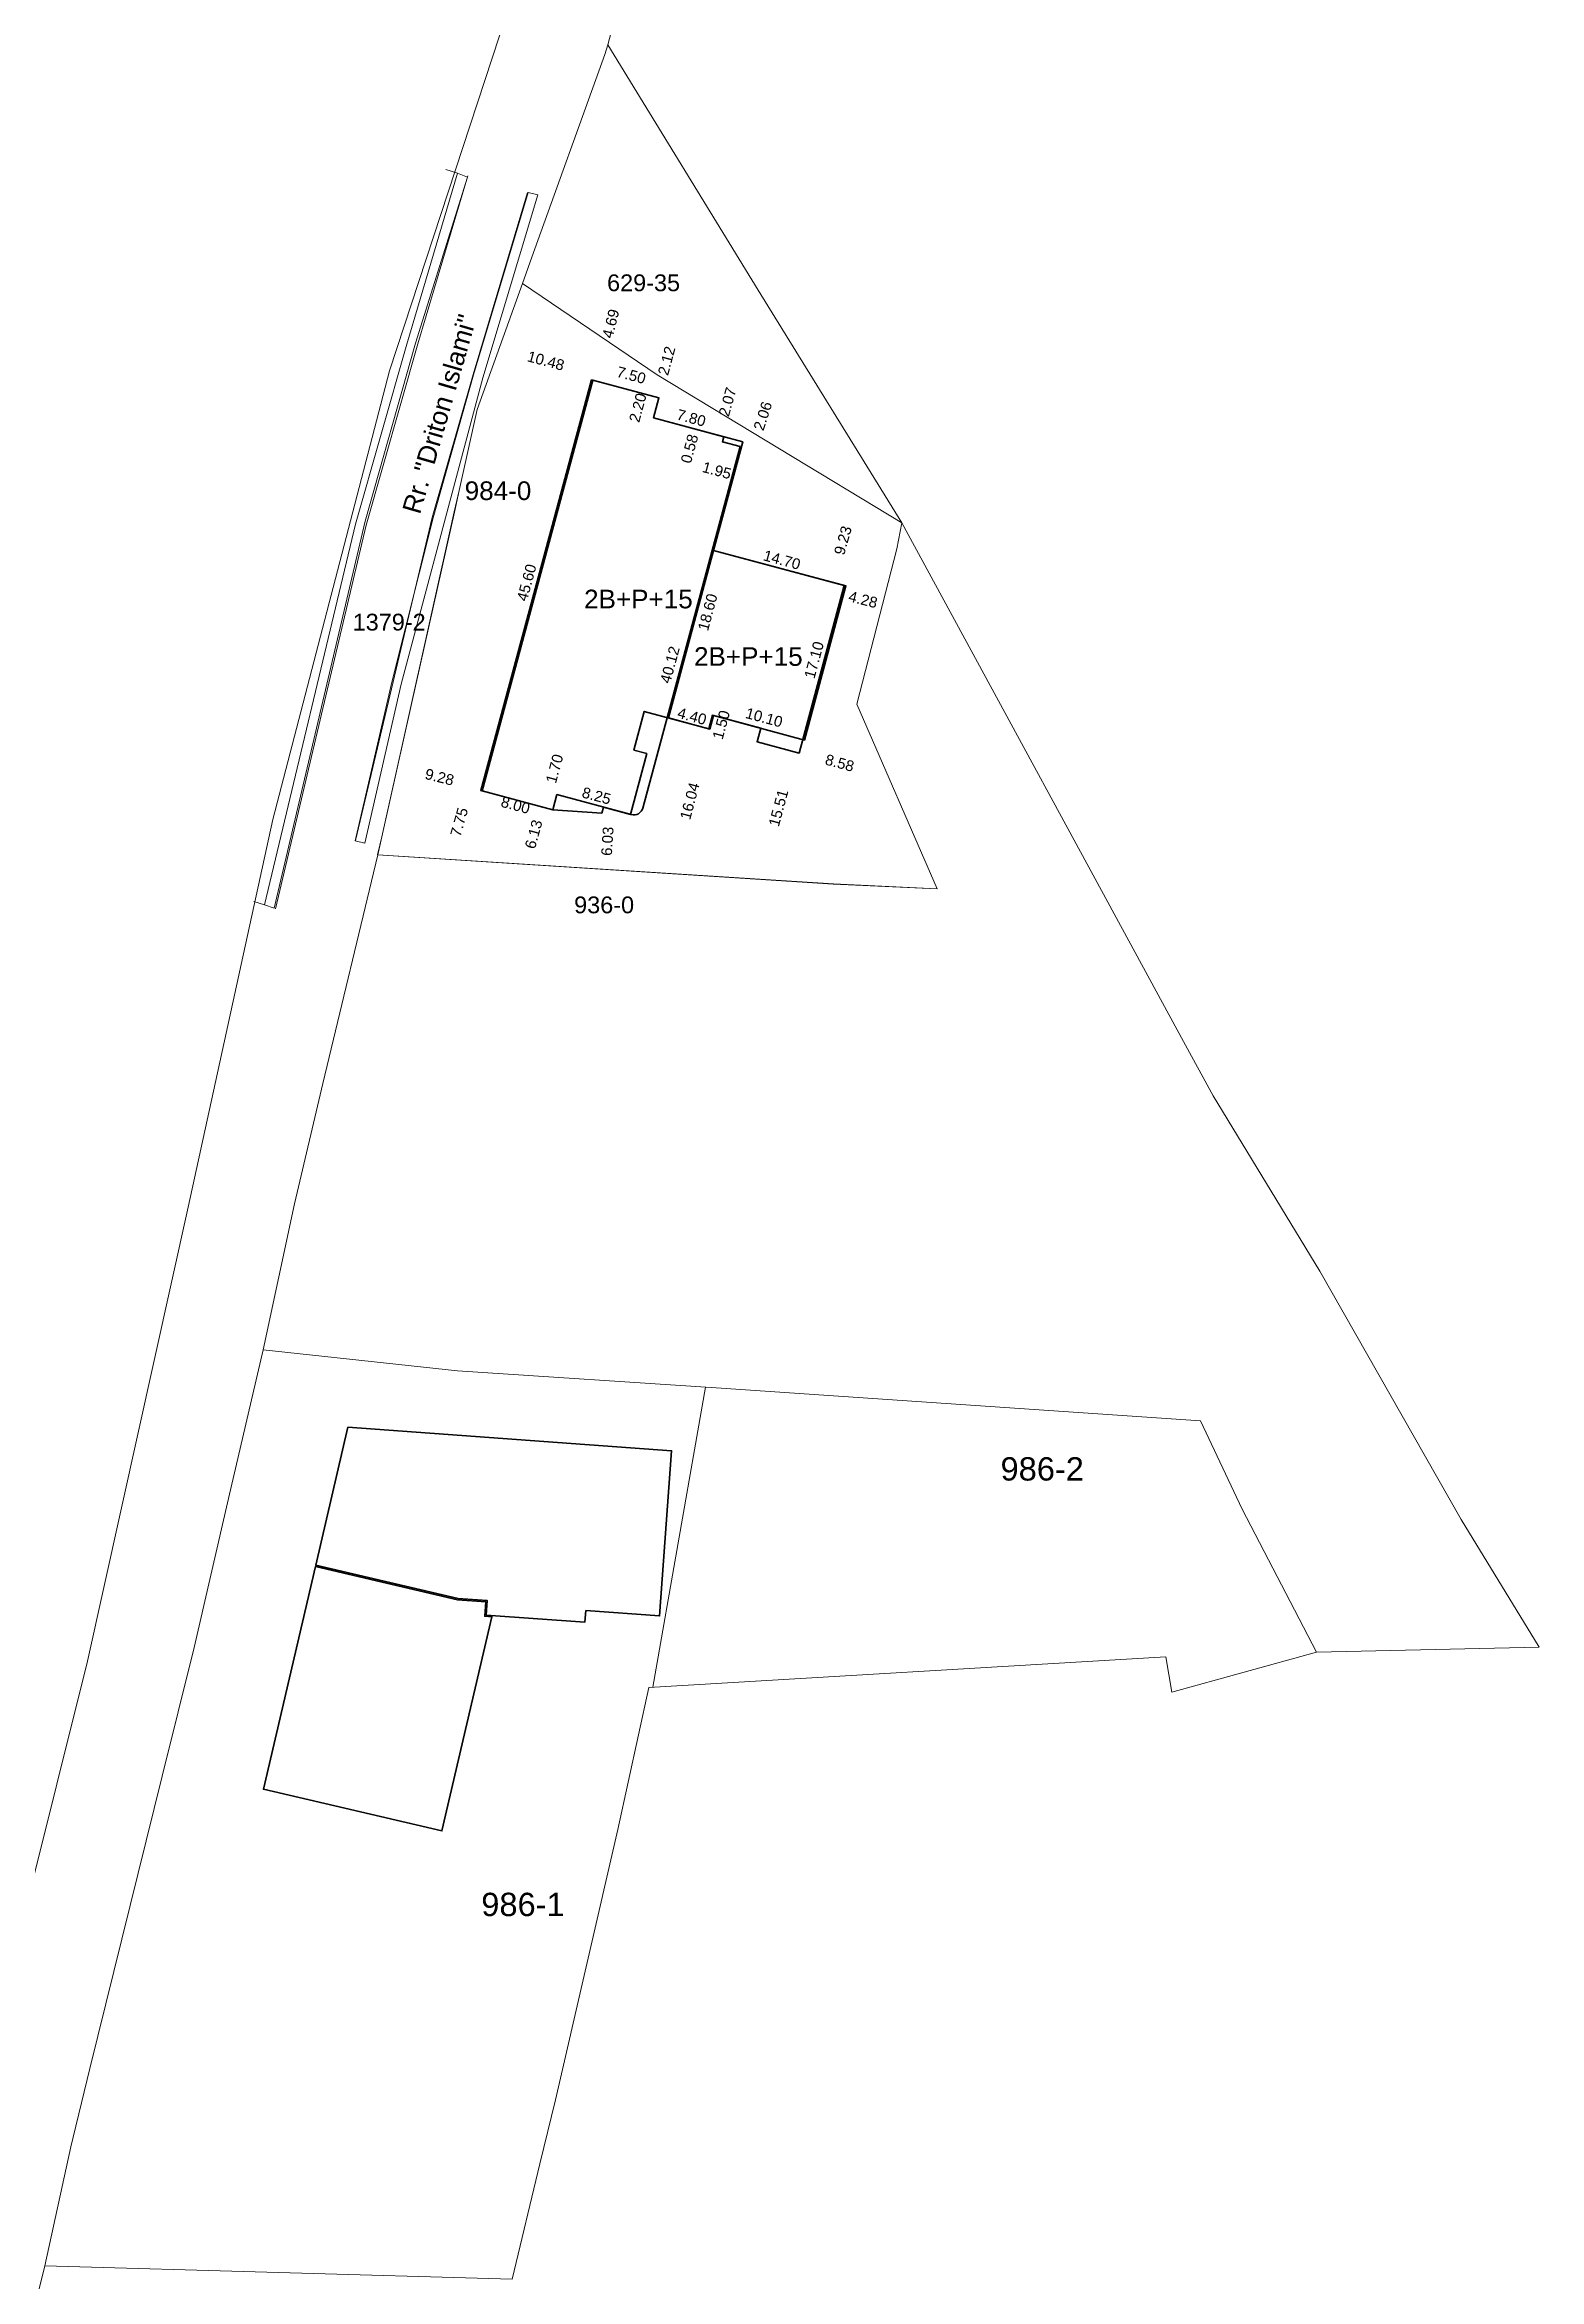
# Model space of a CAD drawing. Header units: metres. Extents: x 7511907 to 7512702, y 4691584 to 4693913.
# Drawn here: x 7512350.1 to 7512510.3, y 4693606.1 to 4693845.6 of the extents above; entities that cross this region are included whole.
import ezdxf
from ezdxf.enums import TextEntityAlignment as Align

# ---------------------------------------------------------------- set-up
doc = ezdxf.new("R2010")
doc.units = ezdxf.units.M
doc.header["$PDMODE"] = 32
doc.header["$PDSIZE"] = 0.75
doc.layers.get('Defpoints').update_dxf_attribs({"lineweight": 0})
for name, color, linetype, lineweight in [('2D Drafting - General_Pen_No__6', 5, 'Continuous', 0), ('A - Pllaka e Përdhesës _Pen_No__6', 1, 'Continuous', 0), ('A - Pllaka Perdhes_Pen_No__6', 5, 'Continuous', 0), ('Asfallt', 97, 'Continuous', 0), ('Dimensionet', 7, 'Continuous', 0), ('Ndarjet', 1, 'Continuous', 0), ('Nr-Kojshi', 251, 'Continuous', 0), ('Nr-Ri', 1, 'Continuous', 0), ('Parc-Kojshi', 251, 'Continuous', 0), ('ParcRePo', 1, 'Continuous', 0), ('perdhesa projekt v4', 1, 'Continuous', 0), ('projekti-3-ver4', 7, 'Continuous', 0), ('trotuar', 155, 'Continuous', 0)]:
    doc.layers.add(name, color=color, linetype=linetype, lineweight=lineweight)
doc.layers.add('2D Drafting - General_Pen_No__8', color=7, linetype='Continuous', lineweight=0, true_color=0xa80f02)
doc.styles.get("Standard").update_dxf_attribs({"font": 'arial.ttf'})
doc.dimstyles.get("Standard").update_dxf_attribs({"dimtxt": 1.5, "dimasz": 0.18, "dimexe": 0.18, "dimexo": 0.0625, "dimgap": 0.09, "dimtad": 1, "dimtoh": 1, "dimzin": 0, "dimdsep": 46, "dimtxsty": 'Standard', "dimcen": 0.09, "dimse1": 1, "dimse2": 1, "dimsd1": 1, "dimsd2": 1, "dimadec": 0, "dimazin": 0, "dimtfac": 1, "dimtofl": 0, "dimtmove": 0, "dimatfit": 3, "dimfxl": 1, "dimtolj": 1, "dimtzin": 0, "dimarcsym": 0})

msp = doc.modelspace()

# ---------------------------------------------------------------- texts
at = {"layer": 'Ndarjet', "color": 0}
for s, p in [('986-2', (7512452.589, 4693691.696)), ('986-1', (7512396.917, 4693645.006))]:
    msp.add_text(s, height=2.5, dxfattribs=at).set_placement(p)
at = {"layer": 'Nr-Kojshi'}
for s, p in [('629-35', (7512414.313, 4693820.097)), ('1379-2', (7512387.038, 4693783.721)), ('936-0', (7512410.084, 4693753.407))]:
    msp.add_text(s, height=1.8, dxfattribs=at).set_placement(p, align=Align.MIDDLE_CENTER)
at = {"layer": 'Nr-Ri', "color": 0}
msp.add_text('Rr. "Driton Islami"', height=2, rotation=73.89037, dxfattribs=at).set_placement((7512390.33, 4693795.188))
msp.add_text('984-0', height=2, dxfattribs=at).set_placement((7512398.706, 4693797.807), align=Align.MIDDLE_CENTER)
at = {"layer": 'Nr-Ri', "color": 1}
for p in [(7512413.759, 4693786.197), (7512425.548, 4693780.035)]:
    msp.add_text('2B+P+15', height=2, dxfattribs=at).set_placement(p, align=Align.MIDDLE_CENTER)

# ---------------------------------------------------------------- blocks, each defined once
blk = doc.blocks.new('ob-3-v4')
at = {"layer": '2D Drafting - General_Pen_No__6', "color": 5, "linetype": 'Continuous', "lineweight": 35}
blk.add_lwpolyline([(22.29, 27.22), (40.89, 27.22), (40.89, 31.81), (39.39, 31.81), (39.39, 41.92), (22.29, 41.92)], close=True, dxfattribs=at)
blk.add_lwpolyline([(8.04, 9.82), (53.64, 9.82), (53.64, 17.82), (51.94, 17.82), (51.94, 26.07, 0.414214), (50.94, 27.07), (10.82, 27.07), (10.82, 25.12), (10.24, 25.12), (10.24, 17.32), (8.04, 17.32)], format="xyb", close=True, dxfattribs=at)
at = {"layer": '2D Drafting - General_Pen_No__8', "color": 14, "true_color": 0xa80f02, "flags": 128}
blk.add_lwpolyline([(51.09, 59.81), (53.49, 48.92), (63.17, 0.93), (61.18, 0.86), (25.55, -0.69), (23.18, -0.8), (14.31, -1.19), (0, 0), (5.68, 16.49), (14.18, 45.94), (17.04, 46.14), (34.23, 46.35)], close=True, dxfattribs=at)
blk = doc.blocks.new('*D87')
at = {"layer": 'Defpoints', "color": 0, "transparency": 16777216}
for p in [(7512436.01, 4693787.59), (7512440.16, 4693786.53), (7512439.77, 4693785)]:
    blk.add_point(p, dxfattribs=at)
at = {"layer": 'Dimensionet', "color": 0, "transparency": 16777216, "insert": (7512437.85, 4693786.14), "char_height": 1.15, "attachment_point": 5, "rotation": 345.6567}
blk.add_mtext('\\A1;4.28', dxfattribs=at)
blk = doc.blocks.new('*D88')
at = {"layer": 'Defpoints', "color": 0, "transparency": 16777216}
for p in [(7512437.57, 4693796.75), (7512438.54, 4693796.47), (7512436.01, 4693787.59)]:
    blk.add_point(p, dxfattribs=at)
at = {"layer": 'Dimensionet', "color": 0, "transparency": 16777216, "insert": (7512435.69, 4693792.48), "char_height": 1.15, "attachment_point": 5, "rotation": 74.0913}
blk.add_mtext('\\A1;9.23', dxfattribs=at)
blk = doc.blocks.new('*D89')
at = {"layer": 'Defpoints', "color": 0, "transparency": 16777216}
for p in [(7512431.56, 4693771.08), (7512439.84, 4693768.82), (7512439.31, 4693766.88)]:
    blk.add_point(p, dxfattribs=at)
at = {"layer": 'Dimensionet', "color": 0, "transparency": 16777216, "insert": (7512435.34, 4693768.62), "char_height": 1.15, "attachment_point": 5, "rotation": 344.7174}
blk.add_mtext('\\A1;8.58', dxfattribs=at)
blk = doc.blocks.new('*D90')
at = {"layer": 'Defpoints', "color": 0, "transparency": 16777216}
for p in [(7512431.56, 4693771.08), (7512427.37, 4693756.15), (7512427.53, 4693756.11)]:
    blk.add_point(p, dxfattribs=at)
at = {"layer": 'Dimensionet', "color": 0, "transparency": 16777216, "insert": (7512428.78, 4693763.8), "char_height": 1.15, "attachment_point": 5, "rotation": 74.9271}
blk.add_mtext('\\A1;15.51', dxfattribs=at)
blk = doc.blocks.new('*D91')
at = {"layer": 'Defpoints', "color": 0, "transparency": 16777216}
for p in [(7512425.29, 4693804.49), (7512424.66, 4693802.53), (7512427.14, 4693803.89)]:
    blk.add_point(p, dxfattribs=at)
at = {"layer": 'Dimensionet', "color": 0, "transparency": 16777216, "insert": (7512427.1, 4693805.82), "char_height": 1.15, "attachment_point": 5, "rotation": 72.1049}
blk.add_mtext('\\A1;2.06', dxfattribs=at)
blk = doc.blocks.new('*D92')
at = {"layer": 'Defpoints', "color": 0, "transparency": 16777216}
for p in [(7512423.48, 4693805.59), (7512423.49, 4693805.58), (7512422.92, 4693803.6)]:
    blk.add_point(p, dxfattribs=at)
at = {"layer": 'Dimensionet', "color": 0, "transparency": 16777216, "insert": (7512423.32, 4693807.33), "char_height": 1.15, "attachment_point": 5, "rotation": 74.3839}
blk.add_mtext('\\A1;2.07', dxfattribs=at)
blk = doc.blocks.new('*D93')
at = {"layer": 'Defpoints', "color": 0, "transparency": 16777216}
for p in [(7512416.52, 4693809.8), (7512416.88, 4693809.7), (7512415.96, 4693807.75)]:
    blk.add_point(p, dxfattribs=at)
at = {"layer": 'Dimensionet', "color": 0, "transparency": 16777216, "insert": (7512416.78, 4693811.74), "char_height": 1.15, "attachment_point": 5, "rotation": 74.9271}
blk.add_mtext('\\A1;2.12', dxfattribs=at)
blk = doc.blocks.new('*D94')
at = {"layer": 'Defpoints', "color": 0, "transparency": 16777216}
for p in [(7512409.87, 4693814.25), (7512411.01, 4693813.96), (7512408.72, 4693809.7)]:
    blk.add_point(p, dxfattribs=at)
at = {"layer": 'Dimensionet', "color": 0, "transparency": 16777216, "insert": (7512410.8, 4693815.72), "char_height": 1.15, "attachment_point": 5, "rotation": 75.8721}
blk.add_mtext('\\A1;4.69', dxfattribs=at)
blk = doc.blocks.new('*D95')
at = {"layer": 'Defpoints', "color": 0, "transparency": 16777216}
for p in [(7512398.6, 4693812.43), (7512398.61, 4693812.49), (7512408.72, 4693809.7)]:
    blk.add_point(p, dxfattribs=at)
at = {"layer": 'Dimensionet', "color": 0, "transparency": 16777216, "insert": (7512403.84, 4693811.73), "char_height": 1.15, "attachment_point": 5, "rotation": 344.9271}
blk.add_mtext('\\A1;10.48', dxfattribs=at)
blk = doc.blocks.new('*D96')
at = {"layer": 'Defpoints', "color": 0, "transparency": 16777216}
for p in [(7512387.79, 4693767.61), (7512387.86, 4693767.91), (7512396.86, 4693765.67)]:
    blk.add_point(p, dxfattribs=at)
at = {"layer": 'Dimensionet', "color": 0, "transparency": 16777216, "insert": (7512392.44, 4693767.11), "char_height": 1.15, "attachment_point": 5, "rotation": 346.0506}
blk.add_mtext('\\A1;9.28', dxfattribs=at)
blk = doc.blocks.new('*D97')
at = {"layer": 'Defpoints', "color": 0, "transparency": 16777216}
for p in [(7512396.86, 4693765.67), (7512394.1, 4693758.39), (7512394.75, 4693758.21)]:
    blk.add_point(p, dxfattribs=at)
at = {"layer": 'Dimensionet', "color": 0, "transparency": 16777216, "insert": (7512394.55, 4693762.29), "char_height": 1.15, "attachment_point": 5, "rotation": 74.2097}
blk.add_mtext('\\A1;7.75', dxfattribs=at)
blk = doc.blocks.new('*D98')
at = {"layer": 'Defpoints', "color": 0, "transparency": 16777216}
for p in [(7512404.59, 4693763.59), (7512402.33, 4693757.86), (7512402.96, 4693757.68)]:
    blk.add_point(p, dxfattribs=at)
at = {"layer": 'Dimensionet', "color": 0, "transparency": 16777216, "insert": (7512402.53, 4693760.98), "char_height": 1.15, "attachment_point": 5, "rotation": 74.6249}
blk.add_mtext('\\A1;6.13', dxfattribs=at)
blk = doc.blocks.new('*D99')
at = {"layer": 'Defpoints', "color": 0, "transparency": 16777216}
for p in [(7512413, 4693763.09), (7512410.87, 4693757.17), (7512412.61, 4693757.06)]:
    blk.add_point(p, dxfattribs=at)
at = {"layer": 'Dimensionet', "color": 0, "transparency": 16777216, "insert": (7512410.44, 4693760.23), "char_height": 1.15, "attachment_point": 5, "rotation": 86.3328}
blk.add_mtext('\\A1;6.03', dxfattribs=at)
blk = doc.blocks.new('*D100')
at = {"layer": 'Defpoints', "color": 0, "transparency": 16777216}
for p in [(7512421.42, 4693772.26), (7512417.3, 4693756.76), (7512417.82, 4693756.62)]:
    blk.add_point(p, dxfattribs=at)
at = {"layer": 'Dimensionet', "color": 0, "transparency": 16777216, "insert": (7512419.27, 4693764.54), "char_height": 1.15, "attachment_point": 5, "rotation": 75.1271}
blk.add_mtext('\\A1;16.04', dxfattribs=at)
blk = doc.blocks.new('*D101')
at = {"layer": 'Defpoints', "color": 0, "transparency": 16777216}
for p in [(7512421.82, 4693791.42), (7512421.89, 4693791.69), (7512436.01, 4693787.59)]:
    blk.add_point(p, dxfattribs=at)
at = {"layer": 'Dimensionet', "color": 0, "transparency": 16777216, "insert": (7512429.15, 4693790.39), "char_height": 1.15, "attachment_point": 5, "rotation": 344.9271}
blk.add_mtext('\\A1;14.70', dxfattribs=at)
blk = doc.blocks.new('*D102')
at = {"layer": 'Defpoints', "color": 0, "transparency": 16777216}
for p in [(7512422.77, 4693803.04), (7512424.66, 4693802.53), (7512421.8, 4693799.42)]:
    blk.add_point(p, dxfattribs=at)
at = {"layer": 'Dimensionet', "color": 0, "transparency": 16777216, "insert": (7512422.17, 4693799.98), "char_height": 1.15, "attachment_point": 5, "rotation": 344.9271}
blk.add_mtext('\\A1;1.95', dxfattribs=at)
blk = doc.blocks.new('*D103')
at = {"layer": 'Defpoints', "color": 0, "transparency": 16777216}
for p in [(7512420.42, 4693804.27), (7512422.77, 4693803.04), (7512422.92, 4693803.6)]:
    blk.add_point(p, dxfattribs=at)
at = {"layer": 'Dimensionet', "color": 0, "transparency": 16777216, "insert": (7512419.24, 4693802.31), "char_height": 1.15, "attachment_point": 5, "rotation": 74.9271}
blk.add_mtext('\\A1;0.58', dxfattribs=at)
blk = doc.blocks.new('*D104')
at = {"layer": 'Defpoints', "color": 0, "transparency": 16777216}
for p in [(7512415.39, 4693805.63), (7512415.49, 4693806.01), (7512422.92, 4693803.6)]:
    blk.add_point(p, dxfattribs=at)
at = {"layer": 'Dimensionet', "color": 0, "transparency": 16777216, "insert": (7512419.43, 4693805.61), "char_height": 1.15, "attachment_point": 5, "rotation": 344.9272}
blk.add_mtext('\\A1;7.80', dxfattribs=at)
blk = doc.blocks.new('*D105')
at = {"layer": 'Defpoints', "color": 0, "transparency": 16777216}
for p in [(7512414.72, 4693808.08), (7512415.96, 4693807.75), (7512415.39, 4693805.63)]:
    blk.add_point(p, dxfattribs=at)
at = {"layer": 'Dimensionet', "color": 0, "transparency": 16777216, "insert": (7512413.7, 4693806.71), "char_height": 1.15, "attachment_point": 5, "rotation": 74.9197}
blk.add_mtext('\\A1;2.20', dxfattribs=at)
blk = doc.blocks.new('*D106')
at = {"layer": 'Defpoints', "color": 0, "transparency": 16777216}
for p in [(7512408.72, 4693809.7), (7512408.97, 4693810.62), (7512415.96, 4693807.75)]:
    blk.add_point(p, dxfattribs=at)
at = {"layer": 'Dimensionet', "color": 0, "transparency": 16777216, "insert": (7512413, 4693810.19), "char_height": 1.15, "attachment_point": 5, "rotation": 344.9245}
blk.add_mtext('\\A1;7.50', dxfattribs=at)
blk = doc.blocks.new('*D107')
at = {"layer": 'Defpoints', "color": 0, "transparency": 16777216}
for p in [(7512408.72, 4693809.7), (7512396.46, 4693765.78), (7512396.86, 4693765.67)]:
    blk.add_point(p, dxfattribs=at)
at = {"layer": 'Dimensionet', "color": 0, "transparency": 16777216, "insert": (7512401.78, 4693787.96), "char_height": 1.15, "attachment_point": 5, "rotation": 74.9271}
blk.add_mtext('\\A1;45.60', dxfattribs=at)
blk = doc.blocks.new('*D108')
at = {"layer": 'Defpoints', "color": 0, "transparency": 16777216}
for p in [(7512396.86, 4693765.67), (7512404.59, 4693763.59), (7512404.28, 4693762.45)]:
    blk.add_point(p, dxfattribs=at)
at = {"layer": 'Dimensionet', "color": 0, "transparency": 16777216, "insert": (7512400.58, 4693764.1), "char_height": 1.15, "attachment_point": 5, "rotation": 344.9267}
blk.add_mtext('\\A1;8.00', dxfattribs=at)
blk = doc.blocks.new('*D109')
at = {"layer": 'Defpoints', "color": 0, "transparency": 16777216}
for p in [(7512404.59, 4693763.59), (7512404.7, 4693765.32), (7512405.03, 4693765.23)]:
    blk.add_point(p, dxfattribs=at)
at = {"layer": 'Dimensionet', "color": 0, "transparency": 16777216, "insert": (7512404.77, 4693768.01), "char_height": 1.15, "attachment_point": 5, "rotation": 74.9275}
blk.add_mtext('\\A1;1.70', dxfattribs=at)
blk = doc.blocks.new('*D110')
at = {"layer": 'Defpoints', "color": 0, "transparency": 16777216}
for p in [(7512405.03, 4693765.23), (7512413, 4693763.09), (7512413.09, 4693763.42)]:
    blk.add_point(p, dxfattribs=at)
at = {"layer": 'Dimensionet', "color": 0, "transparency": 16777216, "insert": (7512409.27, 4693765.1), "char_height": 1.15, "attachment_point": 5, "rotation": 344.9271}
blk.add_mtext('\\A1;8.25', dxfattribs=at)
blk = doc.blocks.new('*D111')
at = {"layer": 'Defpoints', "color": 0, "transparency": 16777216}
for p in [(7512424.13, 4693802.67), (7512424.66, 4693802.53), (7512414.22, 4693763.79)]:
    blk.add_point(p, dxfattribs=at)
at = {"layer": 'Dimensionet', "color": 0, "transparency": 16777216, "insert": (7512417.14, 4693779.15), "char_height": 1.15, "attachment_point": 5, "rotation": 74.9271}
blk.add_mtext('\\A1;40.12', dxfattribs=at)
blk = doc.blocks.new('*D112')
at = {"layer": 'Defpoints', "color": 0, "transparency": 16777216}
for p in [(7512421.82, 4693791.42), (7512416.98, 4693773.46), (7512418.67, 4693773)]:
    blk.add_point(p, dxfattribs=at)
at = {"layer": 'Dimensionet', "color": 0, "transparency": 16777216, "insert": (7512421.19, 4693784.79), "char_height": 1.15, "attachment_point": 5, "rotation": 74.9271}
blk.add_mtext('\\A1;18.60', dxfattribs=at)
blk = doc.blocks.new('*D113')
at = {"layer": 'Defpoints', "color": 0, "transparency": 16777216}
for p in [(7512417.17, 4693773.4), (7512421.42, 4693772.26), (7512421.47, 4693772.44)]:
    blk.add_point(p, dxfattribs=at)
at = {"layer": 'Dimensionet', "color": 0, "transparency": 16777216, "insert": (7512419.51, 4693773.63), "char_height": 1.15, "attachment_point": 5, "rotation": 344.9271}
blk.add_mtext('\\A1;4.40', dxfattribs=at)
blk = doc.blocks.new('*D114')
at = {"layer": 'Defpoints', "color": 0, "transparency": 16777216}
for p in [(7512421.81, 4693773.71), (7512423.44, 4693773.27), (7512421.42, 4693772.26)]:
    blk.add_point(p, dxfattribs=at)
at = {"layer": 'Dimensionet', "color": 0, "transparency": 16777216, "insert": (7512422.64, 4693772.71), "char_height": 1.15, "attachment_point": 5, "rotation": 74.9271}
blk.add_mtext('\\A1;1.50', dxfattribs=at)
blk = doc.blocks.new('*D115')
at = {"layer": 'Defpoints', "color": 0, "transparency": 16777216}
for p in [(7512421.81, 4693773.71), (7512431.56, 4693771.08), (7512431.71, 4693771.63)]:
    blk.add_point(p, dxfattribs=at)
at = {"layer": 'Dimensionet', "color": 0, "transparency": 16777216, "insert": (7512427.24, 4693773.49), "char_height": 1.15, "attachment_point": 5, "rotation": 344.9271}
blk.add_mtext('\\A1;10.10', dxfattribs=at)
blk = doc.blocks.new('*D116')
at = {"layer": 'Defpoints', "color": 0, "transparency": 16777216}
for p in [(7512435.43, 4693787.75), (7512436.01, 4693787.59), (7512431.56, 4693771.08)]:
    blk.add_point(p, dxfattribs=at)
at = {"layer": 'Dimensionet', "color": 0, "transparency": 16777216, "insert": (7512432.6, 4693779.66), "char_height": 1.15, "attachment_point": 5, "rotation": 74.9271}
blk.add_mtext('\\A1;17.10', dxfattribs=at)

# ---------------------------------------------------------------- dimensions: what is measured, and where the dimension line sits
at = {"layer": 'Dimensionet'}
for base, p1, p2, angle, picture, middle in [((7512411.007, 4693813.958), (7512408.721, 4693809.701), (7512409.865, 4693814.246), 75.87211, '*D94', (7512411.41, 4693815.561)), ((7512416.877, 4693809.703), (7512415.963, 4693807.75), (7512416.515, 4693809.8), 74.9271, '*D93', (7512417.383, 4693811.581)), ((7512423.491, 4693805.583), (7512422.923, 4693803.598), (7512423.479, 4693805.587), 74.38386, '*D92', (7512423.932, 4693807.161)), ((7512427.141, 4693803.894), (7512424.656, 4693802.534), (7512425.288, 4693804.492), 72.10495, '*D91', (7512427.699, 4693805.622))]:
    dim = msp.add_linear_dim(base=base, p1=p1, p2=p2, angle=angle, dimstyle='Standard', override={"dimscale": 0.5, "dimtxt": 2.3, "dimtoh": 0}, dxfattribs=at)
    dim.commit()
    dim.dimension.update_dxf_attribs({"geometry": picture, "text_midpoint": middle, "dimtype": 161})
for p1, p2, distance, picture, middle in [((7512408.721, 4693809.701), (7512398.598, 4693812.427), -0.06, '*D95', (7512403.84, 4693811.733)), ((7512436.011, 4693787.593), (7512438.542, 4693796.472), 1.013, '*D88', (7512435.694, 4693792.484)), ((7512436.011, 4693787.593), (7512440.162, 4693786.532), -1.583, '*D87', (7512437.851, 4693786.141)), ((7512421.418, 4693772.261), (7512417.303, 4693756.762), 0.541, '*D100', (7512419.272, 4693764.535)), ((7512431.565, 4693771.082), (7512427.532, 4693756.107), -0.167, '*D90', (7512428.776, 4693763.802)), ((7512431.565, 4693771.082), (7512439.841, 4693768.82), -2.01, '*D89', (7512435.34, 4693768.622)), ((7512396.863, 4693765.669), (7512387.859, 4693767.906), 0.302, '*D96', (7512392.441, 4693767.108)), ((7512396.863, 4693765.669), (7512394.753, 4693758.208), -0.675, '*D97', (7512394.553, 4693762.294)), ((7512404.588, 4693763.589), (7512402.964, 4693757.681), -0.661, '*D98', (7512402.528, 4693760.978)), ((7512412.996, 4693763.085), (7512412.61, 4693757.063), -1.74, '*D99', (7512410.436, 4693760.226))]:
    dim = msp.add_aligned_dim(p1=p1, p2=p2, distance=distance, dimstyle='Standard', override={"dimscale": 0.5, "dimtxt": 2.3, "dimtoh": 0}, dxfattribs=at)
    dim.commit()
    dim.dimension.update_dxf_attribs({"geometry": picture, "text_midpoint": middle})
at = {"layer": 'Dimensionet', "color": 1}
for p1, p2, distance, picture, middle in [((7512408.721, 4693809.701), (7512396.863, 4693765.669), -0.413, '*D107', (7512401.783, 4693787.957)), ((7512422.923, 4693803.598), (7512415.391, 4693805.626), -0.399, '*D104', (7512419.425, 4693805.608)), ((7512436.011, 4693787.593), (7512421.817, 4693791.416), -0.289, '*D101', (7512429.154, 4693790.394)), ((7512431.565, 4693771.082), (7512436.011, 4693787.593), 0.603, '*D116', (7512432.595, 4693779.659)), ((7512417.174, 4693773.404), (7512421.418, 4693772.261), 0.189, '*D113', (7512419.51, 4693773.626)), ((7512405.03, 4693765.231), (7512412.996, 4693763.085), 0.343, '*D110', (7512409.267, 4693765.099)), ((7512396.863, 4693765.669), (7512404.588, 4693763.589), -1.178, '*D108', (7512400.584, 4693764.102))]:
    dim = msp.add_aligned_dim(p1=p1, p2=p2, distance=distance, dimstyle='Standard', override={"dimscale": 0.5, "dimtxt": 2.3, "dimtoh": 0}, dxfattribs=at)
    dim.commit()
    dim.dimension.update_dxf_attribs({"geometry": picture, "text_midpoint": middle})
for base, p1, p2, angle, picture, middle in [((7512408.969, 4693810.62), (7512415.963, 4693807.75), (7512408.721, 4693809.701), 164.92453, '*D106', (7512412.837, 4693809.578)), ((7512414.722, 4693808.085), (7512415.391, 4693805.626), (7512415.963, 4693807.75), 74.91969, '*D105', (7512414.308, 4693806.548)), ((7512424.133, 4693802.674), (7512414.222, 4693763.791), (7512424.656, 4693802.534), 74.9271, '*D111', (7512417.754, 4693778.988)), ((7512420.419, 4693804.272), (7512422.773, 4693803.041), (7512422.923, 4693803.598), 74.9271, '*D103', (7512419.845, 4693802.141)), ((7512421.798, 4693799.422), (7512424.656, 4693802.534), (7512422.773, 4693803.041), 164.9271, '*D102', (7512422.003, 4693799.367)), ((7512418.667, 4693773.002), (7512421.817, 4693791.416), (7512416.98, 4693773.456), 254.9271, '*D112', (7512421.797, 4693784.625)), ((7512423.441, 4693773.269), (7512421.418, 4693772.261), (7512421.808, 4693773.709), 74.9271, '*D114', (7512423.246, 4693772.545)), ((7512431.712, 4693771.629), (7512421.808, 4693773.709), (7512431.565, 4693771.082), 344.9271, '*D115', (7512427.079, 4693772.877)), ((7512404.697, 4693765.32), (7512404.588, 4693763.589), (7512405.03, 4693765.231), 74.92754, '*D109', (7512405.376, 4693767.843))]:
    dim = msp.add_linear_dim(base=base, p1=p1, p2=p2, angle=angle, dimstyle='Standard', override={"dimscale": 0.5, "dimtxt": 2.3, "dimtoh": 0}, dxfattribs=at)
    dim.commit()
    dim.dimension.update_dxf_attribs({"geometry": picture, "text_midpoint": middle, "dimtype": 161})

# ---------------------------------------------------------------- linework, layer by layer
at = {"layer": 'A - Pllaka e Përdhesës _Pen_No__6', "linetype": 'Continuous', "lineweight": 35, "flags": 128}
msp.add_lwpolyline([(7512408.866, 4693809.662), (7512397.008, 4693765.63), (7512404.588, 4693763.589), (7512409.831, 4693763.253), (7512410.003, 4693763.891), (7512412.9, 4693763.111), (7512414.655, 4693769.629), (7512413.276, 4693770), (7512414.394, 4693774.153), (7512421.298, 4693772.293), (7512421.688, 4693773.742), (7512426.881, 4693772.343), (7512426.491, 4693770.894), (7512430.981, 4693769.685), (7512435.818, 4693787.645), (7512421.817, 4693791.416), (7512424.951, 4693803.051), (7512415.391, 4693805.626), (7512415.963, 4693807.75)], close=True, dxfattribs=at)
at = {"layer": 'A - Pllaka Perdhes_Pen_No__6', "color": 1, "linetype": 'Continuous', "lineweight": 35}
for points in [[(7512397.439, 4693677.282), (7512397.551, 4693678.828), (7512394.42, 4693679.054), (7512379.16, 4693682.611), (7512382.609, 4693697.405), (7512417.311, 4693694.895), (7512416.031, 4693677.191), (7512408.124, 4693677.763), (7512408.034, 4693676.516)], [(7512397.391, 4693678.689), (7512397.283, 4693677.143), (7512398.049, 4693677.09), (7512392.7, 4693654.144), (7512373.563, 4693658.605), (7512379.126, 4693682.465), (7512394.379, 4693678.909)]]:
    msp.add_lwpolyline(points, close=True, dxfattribs=at)
at = {"layer": 'Asfallt'}
for points in [[(7512395.483, 4693831.553, 620.143), (7512390.115, 4693813.566, 620.299), (7512384.561, 4693794.098, 620.477), (7512374.838, 4693752.977, 620.704)], [(7512383.417, 4693760.323, 620.52), (7512391.649, 4693794.932, 620.316), (7512396.052, 4693810.256, 620.225), (7512401.857, 4693829.776, 620.086)]]:
    msp.add_polyline3d(points, dxfattribs=at)
at = {"layer": 'Ndarjet', "color": 0, "flags": 128}
msp.add_lwpolyline([(7512420.959, 4693701.701), (7512415.309, 4693669.545)], dxfattribs=at)
at = {"layer": 'Parc-Kojshi', "flags": 128}
for points in [[(7512410.495, 4693845.622), (7512419.437, 4693879.85), (7512427.238, 4693905.508), (7512417.708, 4693912.968), (7512410.637, 4693883.96), (7512402.376, 4693858.521), (7512401.436, 4693856.401), (7512399.646, 4693848.962), (7512387.074, 4693810.674), (7512374.553, 4693762.567), (7512365.481, 4693720.989), (7512354.679, 4693672.322), (7512341.507, 4693619.595), (7512331.906, 4693571.427), (7512330.518, 4693564.459), (7512329.567, 4693559.681), (7512327.31, 4693548.35), (7512325.054, 4693537.019), (7512321.284, 4693521.05), (7512313.392, 4693482.692), (7512298.32, 4693422.255), (7512292.329, 4693392.887), (7512286.488, 4693365.068), (7512276.337, 4693327.421), (7512272.956, 4693309.382), (7512269.195, 4693289.093), (7512261.814, 4693262.484), (7512250.502, 4693208.497), (7512238.16, 4693160.28), (7512237.82, 4693156.5), (7512228.629, 4693109.722), (7512217.997, 4693060.755), (7512210.635, 4693021.347), (7512204.974, 4692989.339), (7512229.794, 4692985.498), (7512225.165, 4693002.677), (7512220.625, 4693019.077), (7512225.214, 4693042.158), (7512227.764, 4693054.988), (7512228.857, 4693060.485), (7512237.948, 4693103.332), (7512249.97, 4693156.909), (7512260.392, 4693205.747), (7512261.132, 4693215.526), (7512262.843, 4693223.146), (7512271.234, 4693260.264), (7512279.515, 4693289.712), (7512283.936, 4693307.231), (7512287.126, 4693324.2), (7512296.938, 4693363.648), (7512305.639, 4693401.766), (7512314.971, 4693442.754), (7512323.792, 4693480.882), (7512327.1, 4693493.27), (7512332.854, 4693519.6), (7512335.464, 4693527.649), (7512341.196, 4693571.847), (7512350.105, 4693607.496)], [(7512410.495, 4693845.622), (7512426.593, 4693819.293), (7512442, 4693794.38), (7512415.78, 4693810.245), (7512401.332, 4693820.018), (7512402.346, 4693822.832), (7512410.177, 4693844.572), (7512410.495, 4693845.622)], [(7512422.64, 4693701.59), (7512394.35, 4693703.46), (7512373.519, 4693705.721), (7512376.9, 4693721.36), (7512379.94, 4693734.27), (7512385.808, 4693758.781), (7512434.66, 4693755.65), (7512445.8, 4693755.13), (7512437.19, 4693774.91), (7512441.45, 4693791.57), (7512442, 4693794.38), (7512472.202, 4693738.763), (7512475.37, 4693732.93), (7512486.809, 4693714.143), (7512501.98, 4693687.52), (7512510.35, 4693673.82), (7512486.45, 4693673.31), (7512478.503, 4693688.638), (7512474.01, 4693698.11), (7512422.64, 4693701.59)]]:
    msp.add_lwpolyline(points, dxfattribs=at)
at = {"layer": 'Parc-Kojshi', "linetype": 'Continuous'}
msp.add_lwpolyline([(7512410.495, 4693845.622), (7512419.437, 4693879.85), (7512427.238, 4693905.508), (7512417.708, 4693912.968), (7512410.637, 4693883.96), (7512402.376, 4693858.521), (7512401.436, 4693856.401), (7512399.646, 4693848.962), (7512387.074, 4693810.674), (7512374.553, 4693762.567), (7512365.481, 4693720.989), (7512354.679, 4693672.322), (7512341.507, 4693619.595), (7512331.906, 4693571.427), (7512330.518, 4693564.459), (7512329.567, 4693559.681), (7512327.31, 4693548.35), (7512325.054, 4693537.019), (7512321.284, 4693521.05), (7512313.392, 4693482.692), (7512298.32, 4693422.255), (7512292.329, 4693392.887), (7512286.488, 4693365.068), (7512276.337, 4693327.421), (7512272.956, 4693309.382), (7512269.195, 4693289.093), (7512261.814, 4693262.484), (7512250.502, 4693208.497), (7512238.16, 4693160.28), (7512237.82, 4693156.5), (7512228.629, 4693109.722), (7512217.997, 4693060.755), (7512210.635, 4693021.347), (7512204.974, 4692989.339), (7512229.794, 4692985.498), (7512225.165, 4693002.677), (7512220.625, 4693019.077), (7512225.214, 4693042.158), (7512227.764, 4693054.988), (7512228.857, 4693060.485), (7512237.948, 4693103.332), (7512249.97, 4693156.909), (7512260.392, 4693205.747), (7512261.132, 4693215.526), (7512262.843, 4693223.146), (7512271.234, 4693260.264), (7512279.515, 4693289.712), (7512283.936, 4693307.231), (7512287.126, 4693324.2), (7512296.938, 4693363.648), (7512305.639, 4693401.766), (7512314.971, 4693442.754), (7512323.792, 4693480.882), (7512327.1, 4693493.27), (7512332.854, 4693519.6), (7512335.464, 4693527.649), (7512341.196, 4693571.847), (7512350.105, 4693607.496)], dxfattribs=at)
at = {"layer": 'ParcRePo', "color": 0, "flags": 128}
for points in [[(7512394.533, 4693797.841), (7512396.466, 4693806.509), (7512401.332, 4693820.018), (7512415.78, 4693810.245), (7512442, 4693794.38), (7512441.45, 4693791.57), (7512437.19, 4693774.91), (7512445.8, 4693755.13), (7512434.66, 4693755.65), (7512385.808, 4693758.781), (7512386.256, 4693760.716), (7512389.462, 4693775.096), (7512394.06, 4693795.52)], [(7512478.503, 4693688.638), (7512486.45, 4693673.31), (7512470.948, 4693669.021), (7512470.313, 4693672.792), (7512414.894, 4693669.52), (7512411.568, 4693654.296), (7512404.867, 4693625.319), (7512403.203, 4693618.43), (7512400.216, 4693606.068), (7512350.105, 4693607.496), (7512352.914, 4693620.255), (7512353.143, 4693621.297), (7512354.962, 4693628.654), (7512362.713, 4693660.001), (7512366.125, 4693673.798), (7512369.821, 4693689.755), (7512373.519, 4693705.721), (7512394.35, 4693703.46), (7512422.64, 4693701.59), (7512474.01, 4693698.11)]]:
    msp.add_lwpolyline(points, close=True, dxfattribs=at)
at = {"layer": 'perdhesa projekt v4', "linetype": 'Continuous'}
msp.add_lwpolyline([(7512408.721, 4693809.701), (7512396.863, 4693765.669), (7512404.588, 4693763.589), (7512405.03, 4693765.231), (7512412.996, 4693763.085, 0.4142136), (7512414.222, 4693763.791), (7512424.656, 4693802.534), (7512422.773, 4693803.041), (7512422.923, 4693803.598), (7512415.391, 4693805.626), (7512415.963, 4693807.75)], format="xyb", close=True, dxfattribs=at)
msp.add_lwpolyline([(7512421.817, 4693791.416), (7512416.98, 4693773.456), (7512421.418, 4693772.261), (7512421.808, 4693773.709), (7512431.565, 4693771.082), (7512436.011, 4693787.593)], close=True, dxfattribs=at)
at = {"layer": 'trotuar'}
for points in [[(7512394.37, 4693831.85, 620.253), (7512388.925, 4693813.532, 620.26), (7512383.43, 4693794.239, 620.548), (7512373.683, 4693753.416, 620.807)], [(7512374.723, 4693753.04, 620.802), (7512384.473, 4693794.557, 620.405), (7512389.845, 4693813.616, 620.221), (7512395.431, 4693831.438, 620.237), (7512394.37, 4693831.85, 620.253), (7512393.115, 4693832.249, 620.199)], [(7512383.404, 4693760.258, 620.537), (7512387.335, 4693777.299, 620.435), (7512391.738, 4693794.902, 620.336), (7512396.081, 4693810.224, 620.258), (7512401.941, 4693829.759, 620.116), (7512402.964, 4693829.535, 620.115), (7512397.096, 4693809.925, 620.261), (7512388.329, 4693777.063, 620.43), (7512384.415, 4693760.037, 620.569)], [(7512384.415, 4693760.037, 620.569), (7512383.404, 4693760.258, 620.537)], [(7512372.524, 4693753.768, 620.81), (7512373.683, 4693753.416, 620.807), (7512374.723, 4693753.04, 620.802)]]:
    msp.add_polyline3d(points, dxfattribs=at)

# ---------------------------------------------------------------- block references
at = {"layer": 'projekti-3-ver4', "rotation": 254.9271027541184}
msp.add_blockref('ob-3-v4', (7512401.332, 4693820.018), dxfattribs=at)

msp.set_redraw_order([(e.dxf.handle, doc.entitydb.next_handle()) for e in msp.query("TEXT MTEXT ATTDEF DIMENSION ARC_DIMENSION")])  # texts and dimensions are drawn at this point

doc.saveas('drawing.dxf')
